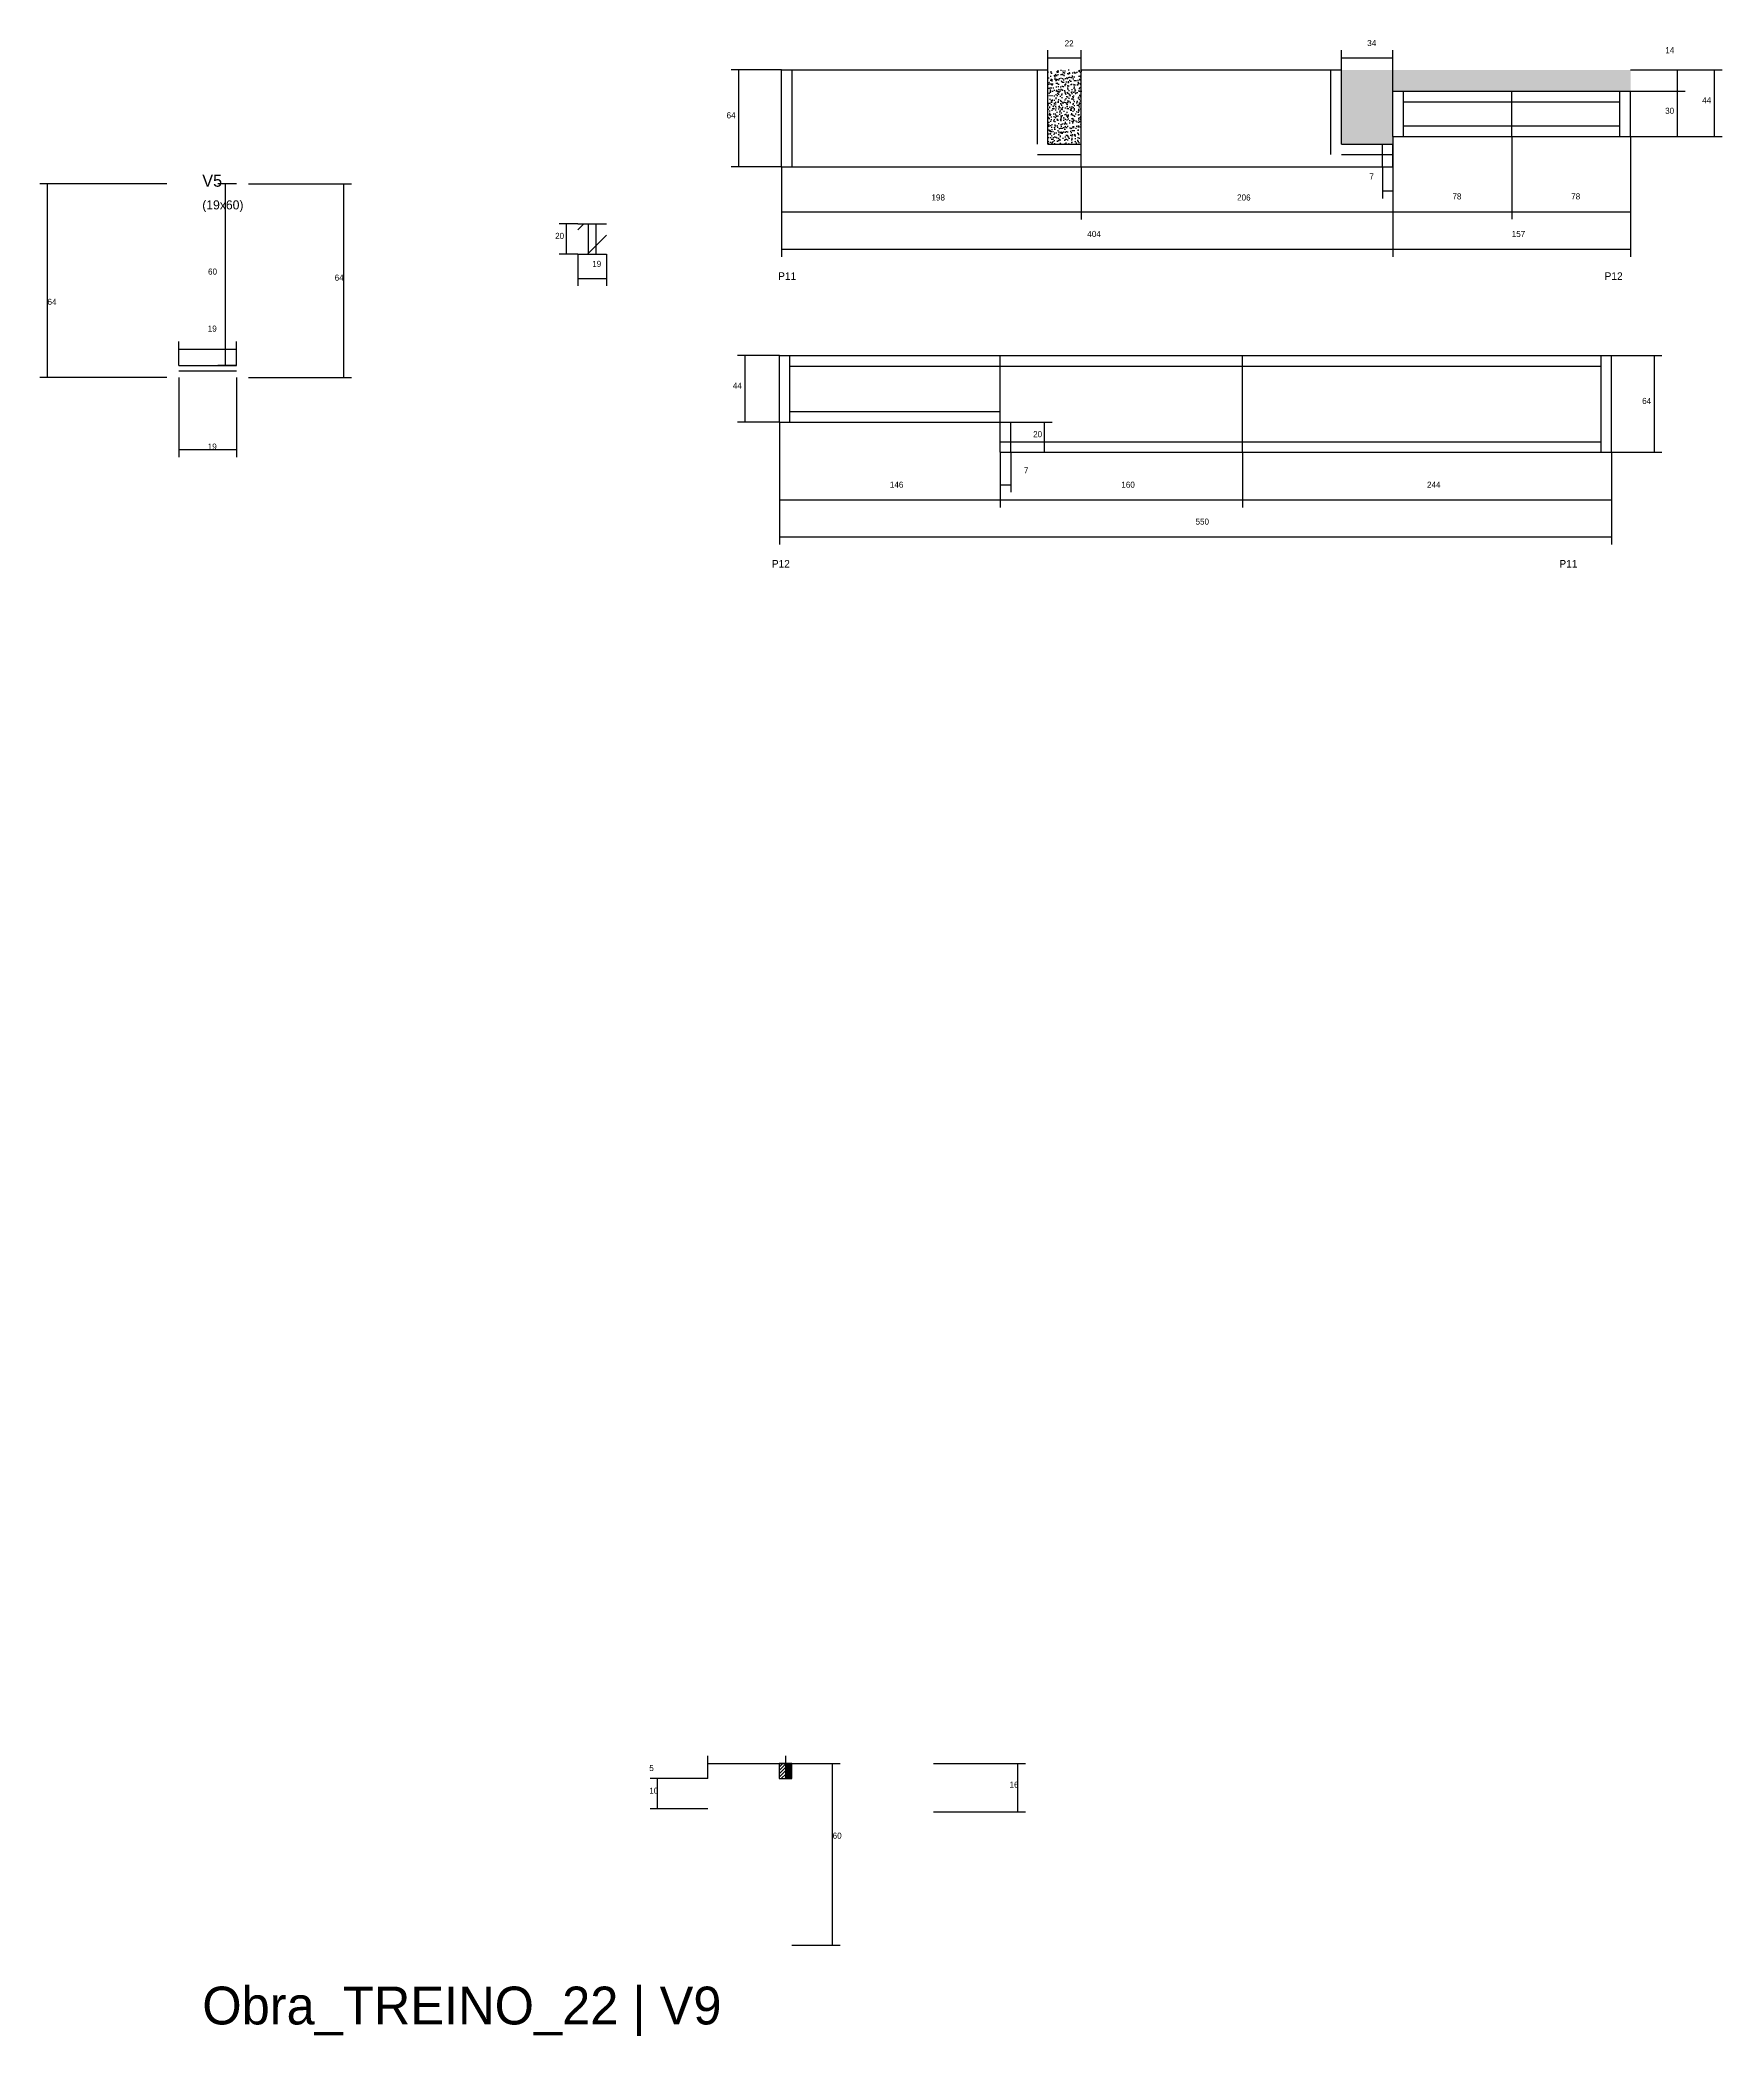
# Model space of a CAD drawing. Header units: metres. Extents: x -2848 to 21926, y -45195 to 1016.
# Drawn here: x -107 to 1004, y -32018 to -30698 of the extents above; entities that cross this region are included whole.
import ezdxf

# ---------------------------------------------------------------- set-up
doc = ezdxf.new("R2010")
doc.units = ezdxf.units.M
for name, color, linetype in [('COTA', 241, 'Continuous'), ('Cota Seção (2x)', 4, 'Continuous'), ('Hachura', 253, 'Continuous'), ('LABEL_ID', 3, 'Continuous'), ('Madeira', 126, 'Continuous'), ('NOMENCLATURA', 7, 'Continuous'), ('Painéis', 200, 'Continuous'), ('SARR_2.2x7', 40, 'Continuous'), ('Texto Seção', 7, 'Continuous')]:
    doc.layers.add(name, color=color, linetype=linetype)

msp = doc.modelspace()

# ---------------------------------------------------------------- texts
at = {"layer": 'COTA'}
for s, p in [('22', (569.9, -30702.2)), ('34', (769.9, -30702)), ('14', (966.9, -30706.7)), ('44', (991.3, -30739.8)), ('64', (346.5, -30749.8)), ('30', (966.8, -30746.8)), ('7', (771.3, -30790.2)), ('198', (481.9, -30804.1)), ('206', (683.9, -30804.1)), ('78', (826.2, -30803.4)), ('78', (904.7, -30803.4)), ('20', (233.2, -30829.5)), ('404', (584.9, -30828.2)), ('157', (865.4, -30828.2)), ('64', (87.5, -30857.1)), ('19', (257.7, -30848)), ('64', (-102.3, -30873.1)), ('44', (350.6, -30928.6)), ('64', (951.6, -30938.6)), ('20', (549.1, -30960.6)), ('19', (3.6, -30968.8)), ('7', (543, -30984.5)), ('146', (454.4, -30994)), ('160', (607.4, -30994)), ('244', (809.4, -30994)), ('550', (656.4, -31018.4)), ('5', (295.4, -31842.5)), ('10', (295.4, -31857.5)), ('16', (533.5, -31853.5))]:
    msp.add_text(s, height=4, dxfattribs=at).set_placement(p)
at = {"layer": 'Cota Seção (2x)'}
for s, p in [('60', (3.8, -30853.1)), ('19', (3.6, -30890.8)), ('60', (416.6, -31887.2))]:
    msp.add_text(s, height=4, dxfattribs=at).set_placement(p)
at = {"layer": 'LABEL_ID'}
msp.add_text('Obra_TREINO_22 | V9', height=25, dxfattribs=at).set_placement((0, -32010))
at = {"layer": 'NOMENCLATURA'}
for s, p in [('P11', (380.6, -30856.6)), ('P12', (926.8, -30856.6)), ('P12', (376.4, -31046.8)), ('P11', (896.9, -31046.8))]:
    msp.add_text(s, height=5, dxfattribs=at).set_placement(p)
at = {"layer": 'Texto Seção'}
for s, height, p in [('V5', 8, (0, -30795)), ('(19x60)', 6, (0, -30810))]:
    msp.add_text(s, height=height, dxfattribs=at).set_placement(p)

# ---------------------------------------------------------------- hatches: boundary and pattern name
at = {"layer": 'COTA'}
h = msp.add_hatch(dxfattribs=at)
h.set_pattern_fill('AR-CONC', scale=0.03)
h.paths.add_polyline_path([(558.9, -30766.8), (580.9, -30766.8), (580.9, -30717.8), (558.9, -30717.8)])
h = msp.add_hatch(dxfattribs=at)
h.set_pattern_fill('AR-CONC', scale=0.03)
h.paths.add_polyline_path([(786.9, -30731.8), (943.9, -30731.8), (943.9, -30717.8), (752.9, -30717.8), (752.9, -30766.8), (786.9, -30766.8), (786.9, -30761.8)])
at = {"layer": 'Hachura'}
h = msp.add_hatch(dxfattribs=at)
h.set_pattern_fill('ANSI31', scale=5)
h.paths.add_polyline_path([(248.2, -30839.5), (267.2, -30839.5), (267.2, -30819.5), (248.2, -30819.5)])
h = msp.add_hatch(dxfattribs=at)
h.set_pattern_fill('ANSI31', scale=0.5)
h.paths.add_polyline_path([(385.7, -31837.5), (381.3, -31837.5), (381.3, -31837.5), (381.3, -31847.5), (381.3, -31847.5), (385.7, -31847.5), (385.7, -31847.5), (385.7, -31837.5)])
h = msp.add_hatch(color=8, dxfattribs=at)
h.dxf.hatch_style = 1
h.paths.add_polyline_path([(389.7, -31837.5), (385.7, -31837.5), (385.7, -31837.5), (385.7, -31847.5), (385.7, -31847.5), (389.7, -31847.5), (389.7, -31847.5), (389.7, -31837.5)])

# ---------------------------------------------------------------- linework, layer by layer
at = {"layer": 'COTA'}
for p, q in [((558.9, -30717.8), (558.9, -30704.7)), ((558.9, -30709.7), (580.9, -30709.7)), ((580.9, -30717.8), (580.9, -30704.7)), ((752.9, -30717.8), (752.9, -30704.7)), ((752.9, -30709.7), (786.9, -30709.7)), ((786.9, -30731.8), (786.9, -30704.7)), ((382.9, -30717.8), (349.6, -30717.8)), ((354.6, -30781.8), (354.6, -30717.8)), ((943.9, -30717.8), (980, -30717.8)), ((943.9, -30717.8), (1004.4, -30717.8)), ((975, -30731.8), (975, -30717.8)), ((999.4, -30761.8), (999.4, -30717.8)), ((943.9, -30731.8), (980, -30731.8)), ((943.9, -30731.8), (980, -30731.8)), ((975, -30761.8), (975, -30731.8)), ((786.9, -30761.8), (786.9, -30816.5)), ((865.4, -30761.8), (865.4, -30816.5)), ((865.4, -30761.8), (865.4, -30816.5)), ((943.9, -30761.8), (943.9, -30816.5)), ((943.9, -30761.8), (980, -30761.8)), ((943.9, -30761.8), (1004.4, -30761.8)), ((382.9, -30781.8), (349.6, -30781.8)), ((382.9, -30781.8), (382.9, -30841.3)), ((382.9, -30781.8), (382.9, -30816.7)), ((580.9, -30781.8), (580.9, -30816.7)), ((580.9, -30781.8), (580.9, -30816.7)), ((779.9, -30781.8), (779.9, -30802.7)), ((786.9, -30781.8), (786.9, -30841.3)), ((786.9, -30781.8), (786.9, -30841.3)), ((786.9, -30781.8), (786.9, -30802.7)), ((786.9, -30781.8), (786.9, -30816.7)), ((943.9, -30781.8), (943.9, -30841.3)), ((-23.4, -30793.1), (-107.3, -30793.1)), ((-102.3, -30921.1), (-102.3, -30793.1)), ((30.6, -30793.1), (98.6, -30793.1)), ((93.6, -30921.1), (93.6, -30793.1)), ((779.9, -30797.7), (786.9, -30797.7)), ((382.9, -30811.7), (580.9, -30811.7)), ((580.9, -30811.7), (786.9, -30811.7)), ((786.9, -30811.5), (865.4, -30811.5)), ((865.4, -30811.5), (943.9, -30811.5)), ((248.2, -30819.5), (235.8, -30819.5)), ((240.8, -30839.5), (240.8, -30819.5)), ((248.2, -30839.5), (235.8, -30839.5)), ((248.2, -30839.5), (248.2, -30860.6)), ((267.2, -30839.5), (267.2, -30860.6)), ((382.9, -30836.3), (786.9, -30836.3)), ((786.9, -30836.3), (943.9, -30836.3)), ((248.2, -30855.6), (267.2, -30855.6)), ((381.4, -30906.6), (353.7, -30906.6)), ((358.7, -30950.6), (358.7, -30906.6)), ((931.4, -30906.6), (964.7, -30906.6)), ((959.7, -30970.6), (959.7, -30906.6)), ((-23.4, -30921.1), (-107.3, -30921.1)), ((-15.4, -30921.1), (-15.4, -30973.8)), ((22.6, -30921.1), (22.6, -30973.8)), ((30.6, -30921.1), (98.6, -30921.1)), ((381.4, -30950.6), (353.7, -30950.6)), ((381.4, -30950.6), (381.4, -31007.1)), ((381.4, -30950.6), (381.4, -31031.5)), ((534.4, -30950.6), (561.7, -30950.6)), ((556.7, -30970.6), (556.7, -30950.6)), ((-15.4, -30968.8), (22.6, -30968.8)), ((527.4, -30970.6), (527.4, -30997)), ((534.4, -30970.6), (534.4, -30997)), ((534.4, -30970.6), (561.7, -30970.6)), ((687.4, -30970.6), (687.4, -31007.1)), ((687.4, -30970.6), (687.4, -31007.1)), ((931.4, -30970.6), (931.4, -31007.1)), ((931.4, -30970.6), (931.4, -31031.5)), ((931.4, -30970.6), (964.7, -30970.6)), ((527.4, -30984.6), (527.4, -31007.1)), ((527.4, -30984.6), (527.4, -31007.1)), ((527.4, -30992), (534.4, -30992)), ((381.4, -31002.1), (527.4, -31002.1)), ((527.4, -31002.1), (687.4, -31002.1)), ((687.4, -31002.1), (931.4, -31002.1)), ((381.4, -31026.5), (931.4, -31026.5)), ((334.1, -31847.5), (334.1, -31832.5)), ((385.7, -31837.5), (385.7, -31832.5)), ((334.1, -31837.5), (385.7, -31837.5)), ((483.3, -31837.5), (544, -31837.5)), ((539, -31869.5), (539, -31837.5)), ((334.1, -31847.5), (295.9, -31847.5)), ((300.9, -31867.5), (300.9, -31847.5)), ((334.1, -31867.5), (295.9, -31867.5)), ((483.3, -31869.5), (544, -31869.5))]:
    msp.add_line(p, q, dxfattribs=at)
at = {"layer": 'Cota Seção (2x)'}
for p, q in [((22.6, -30793.1), (10.3, -30793.1)), ((15.3, -30913.1), (15.3, -30793.1)), ((-15.4, -30913.1), (-15.4, -30897.3)), ((-15.4, -30902.3), (22.6, -30902.3)), ((22.6, -30913.1), (22.6, -30897.3)), ((22.6, -30913.1), (10.3, -30913.1)), ((389.7, -31837.5), (421.6, -31837.5)), ((416.6, -31957.5), (416.6, -31837.5)), ((389.7, -31957.5), (421.6, -31957.5))]:
    msp.add_line(p, q, dxfattribs=at)
at = {"layer": 'Madeira'}
msp.add_lwpolyline([(385.7, -31837.5), (381.3, -31837.5), (381.3, -31847.5), (385.7, -31847.5)], close=True, dxfattribs=at)
at = {"layer": 'Painéis'}
for p, q in [((382.9, -30717.8), (558.9, -30717.8)), ((382.9, -30781.8), (382.9, -30717.8)), ((558.9, -30766.8), (558.9, -30717.8)), ((580.9, -30717.8), (752.9, -30717.8)), ((580.9, -30781.8), (580.9, -30717.8)), ((752.9, -30766.8), (752.9, -30717.8)), ((786.9, -30731.8), (943.9, -30731.8)), ((786.9, -30761.8), (786.9, -30731.8)), ((865.4, -30761.8), (865.4, -30731.8)), ((943.9, -30761.8), (943.9, -30731.8)), ((786.9, -30761.8), (943.9, -30761.8)), ((558.9, -30766.8), (580.9, -30766.8)), ((752.9, -30766.8), (786.9, -30766.8)), ((786.9, -30781.8), (786.9, -30766.8)), ((382.9, -30781.8), (580.9, -30781.8)), ((580.9, -30781.8), (786.9, -30781.8)), ((248.2, -30819.5), (267.2, -30819.5)), ((248.2, -30839.5), (267.2, -30839.5)), ((381.4, -30906.6), (687.4, -30906.6)), ((381.4, -30950.6), (381.4, -30906.6)), ((527.4, -30970.6), (527.4, -30906.6)), ((687.4, -30906.6), (931.4, -30906.6)), ((687.4, -30970.6), (687.4, -30906.6)), ((931.4, -30970.6), (931.4, -30906.6)), ((-15.4, -30913.1), (22.6, -30913.1)), ((-15.4, -30916.7), (22.6, -30916.7)), ((381.4, -30950.6), (527.4, -30950.6)), ((527.4, -30970.6), (687.4, -30970.6)), ((687.4, -30970.6), (931.4, -30970.6))]:
    msp.add_line(p, q, dxfattribs=at)
msp.add_lwpolyline([(389.7, -31837.5), (385.7, -31837.5), (385.7, -31847.5), (389.7, -31847.5)], close=True, dxfattribs=at)
at = {"layer": 'SARR_2.2x7'}
for p, q in [((389.9, -30781.8), (389.9, -30717.8)), ((551.9, -30766.8), (551.9, -30717.8)), ((745.9, -30773.8), (745.9, -30717.8)), ((793.9, -30761.8), (793.9, -30731.8)), ((936.9, -30761.8), (936.9, -30731.8)), ((793.9, -30738.8), (865.4, -30738.8)), ((865.4, -30738.8), (936.9, -30738.8)), ((793.9, -30754.8), (865.4, -30754.8)), ((865.4, -30754.8), (936.9, -30754.8)), ((551.9, -30773.8), (580.9, -30773.8)), ((752.9, -30773.8), (786.9, -30773.8)), ((779.9, -30781.8), (779.9, -30766.8)), ((255.2, -30839.5), (255.2, -30819.5)), ((260.2, -30839.5), (260.2, -30819.5)), ((388.4, -30950.6), (388.4, -30906.6)), ((924.4, -30970.6), (924.4, -30906.6)), ((388.4, -30913.6), (527.4, -30913.6)), ((527.4, -30913.6), (687.4, -30913.6)), ((687.4, -30913.6), (924.4, -30913.6)), ((388.4, -30943.6), (527.4, -30943.6)), ((527.4, -30950.6), (534.4, -30950.6)), ((534.4, -30970.6), (534.4, -30950.6)), ((527.4, -30963.6), (687.4, -30963.6)), ((687.4, -30963.6), (924.4, -30963.6))]:
    msp.add_line(p, q, dxfattribs=at)

msp.set_redraw_order([(e.dxf.handle, doc.entitydb.next_handle()) for e in msp.query("TEXT MTEXT ATTDEF DIMENSION ARC_DIMENSION")])  # texts and dimensions are drawn at this point

doc.saveas('drawing.dxf')
